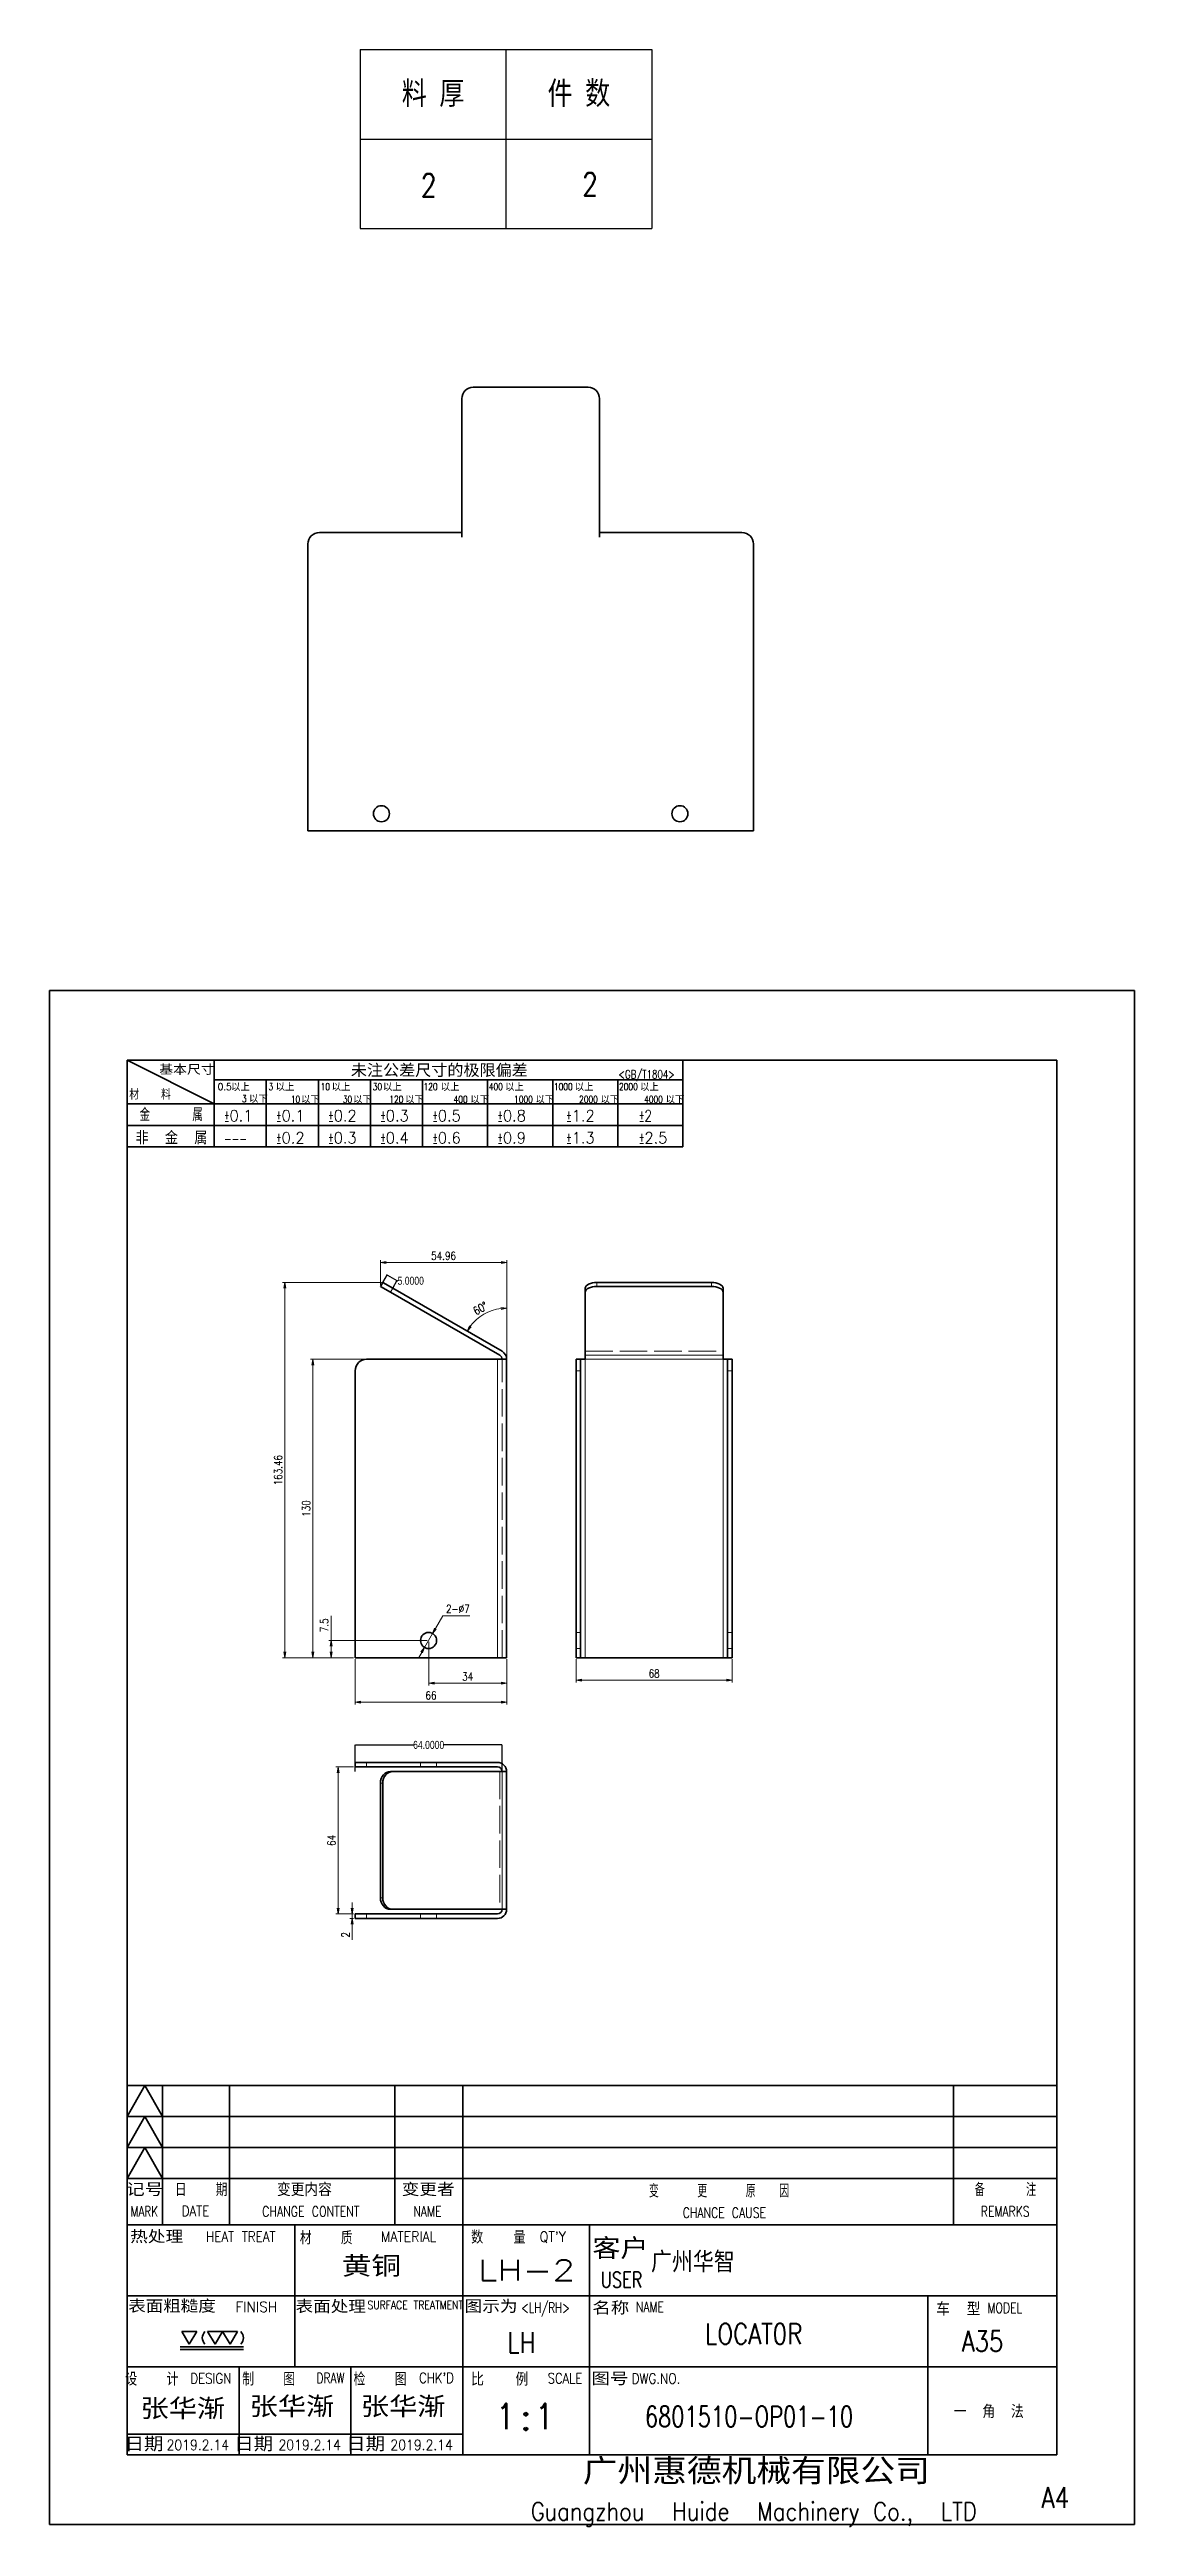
# Model space of a CAD drawing. Extents: x 101112 to 102986, y -48524 to -47445.
# Drawn here: x 101776 to 102249, y -48524 to -47445 of the extents above; entities that cross this region are included whole.
import ezdxf
from ezdxf.enums import TextEntityAlignment as Align

# ---------------------------------------------------------------- set-up
doc = ezdxf.new("R2010")
doc.units = 0
doc.header["$MEASUREMENT"] = 0
doc.linetypes.add('DASHED', pattern=[15, 12, -3])
for name, color, linetype, lineweight in [('12', 7, 'Continuous', 13), ('2', 7, 'Continuous', 13), ('4', 7, 'Continuous', 13)]:
    doc.layers.add(name, color=color, linetype=linetype, lineweight=lineweight)
doc.styles.add('DIM', font='romans.shx', dxfattribs={"width": 0.8, "bigfont": 'bigfont.shx'})
doc.styles.add('HD', font='txt.shx', dxfattribs={"bigfont": 'gbcbig.shx'})
doc.styles.get("Standard").update_dxf_attribs({"font": 'FSGB2312.ttf', "width": 0.8, "height": 3.5})
doc.dimstyles.new('DEH 1-1', dxfattribs={"dimtxt": 3.5, "dimasz": 2.5, "dimexe": 1, "dimexo": 0.625, "dimgap": 1.2, "dimtad": 3, "dimdsep": 46, "dimtxsty": 'DIM', "dimblk": 'OPEN', "dimcen": 0, "dimclrd": 8, "dimclre": 8, "dimclrt": 2, "dimazin": 2, "dimtfac": 0.5, "dimtmove": 0, "dimatfit": 3, "dimldrblk": 'OPEN', "dimfxl": 0, "dimtolj": 2, "dimlwd": 13, "dimlwe": 13, "dimarcsym": 0})
doc.dimstyles.new('DEH 1-1$3', dxfattribs={"dimtxt": 3.5, "dimasz": 2.5, "dimexe": 1, "dimexo": 0.625, "dimgap": 1.2, "dimtad": 3, "dimtih": 1, "dimtoh": 1, "dimdsep": 46, "dimtxsty": 'DIM', "dimblk": 'OPEN', "dimcen": 0, "dimclrd": 8, "dimclre": 8, "dimclrt": 2, "dimazin": 2, "dimtfac": 0.5, "dimtmove": 0, "dimatfit": 3, "dimldrblk": 'OPEN', "dimfxl": 0, "dimtolj": 2, "dimlwd": 13, "dimlwe": 13, "dimarcsym": 0})
doc.dimstyles.get("Standard").update_dxf_attribs({"dimtxt": 0.18, "dimasz": 0.18, "dimexe": 0.18, "dimexo": 0.0625, "dimgap": 0.09, "dimtad": 0, "dimtih": 1, "dimtoh": 1, "dimdec": 4, "dimzin": 0, "dimdsep": 46, "dimtxsty": 'Standard', "dimcen": 0.09, "dimadec": 0, "dimazin": 0, "dimtfac": 1, "dimtdec": 4, "dimtofl": 0, "dimtmove": 0, "dimatfit": 3, "dimfxl": 0, "dimtolj": 1, "dimtzin": 0, "dimarcsym": 0})

msp = doc.modelspace()

# ---------------------------------------------------------------- texts
at = {"layer": '12', "color": 7, "lineweight": 13, "style": 'HD'}
for s, height, width, p, p2 in [('基本尺寸', 4.5, 1.881711, (101824.23607, -47891.77753), (101848.42505, -47891.77753)), ('未注公差尺寸的极限偏差', 5.67, 1.71153, (101907.7007, -47892.73698), (101984.76486, -47892.73698)), ('材  料', 4.5, 1.185478, (101811.18505, -47902.53678), (101829.32678, -47902.53678)), ('0.5', 3.0375, 1.099499, (101849.69919, -47898.46429), (101855.82203, -47898.46429)), ('以上', 3.0375, 1.918752, (101855.55591, -47898.75955), (101863.71969, -47898.75955)), ('3', 3.0375, 1.007873, (101871.8662, -47898.46429), (101873.90715, -47898.46429)), ('以上', 3.0375, 1.918752, (101874.94366, -47898.75955), (101883.10744, -47898.75955)), ('10', 3.0375, 1.151857, (101894.5462, -47898.46429), (101898.62809, -47898.46429)), ('以上', 3.0375, 1.918752, (101899.32003, -47898.75955), (101907.48381, -47898.75955)), ('30', 3.0375, 0.895887, (101917.2262, -47898.46429), (101921.30809, -47898.46429)), ('以上', 3.0375, 1.918754, (101921.67388, -47898.75955), (101929.83767, -47898.75955)), ('120', 3.0375, 0.930345, (101939.36563, -47898.46429), (101945.48846, -47898.46429)), ('以上', 3.0375, 1.918754, (101946.8506, -47898.75955), (101955.01438, -47898.75955)), ('400', 3.0375, 0.863892, (101967.79183, -47898.46429), (101973.91466, -47898.46429)), ('以上', 3.0375, 1.918754, (101974.90585, -47898.75955), (101983.06964, -47898.75955)), ('1000', 3.0375, 0.948588, (101996.14241, -47898.46429), (102004.30619, -47898.46429)), ('以上', 3.0375, 1.918754, (102005.24583, -47898.75955), (102013.40962, -47898.75955)), ('<GB/T1804>', 3.645, 0.76066, (102024.26296, -47893.37783), (102048.7543, -47893.37783)), ('2000', 3.0375, 0.848737, (102024.4924, -47898.46429), (102032.65619, -47898.46429)), ('以上', 3.0375, 1.918754, (102033.67284, -47898.75955), (102041.83662, -47898.75955)), ('金   属', 5.67, 1.111962, (101815.70357, -47911.96202), (101843.24081, -47911.96202)), ('%%p', 4.959, 0.719999, (101852.4876, -47912.05616), (101854.86792, -47912.05616)), ('0.1', 4.959, 1.343833, (101854.86792, -47912.05616), (101864.86402, -47912.05616)), ('3', 3.0375, 1.007873, (101860.26577, -47903.62347), (101862.30671, -47903.62347)), ('以下', 3.0375, 1.98115, (101863.34323, -47903.91873), (101871.507, -47903.91873)), ('%%p', 4.959, 0.719999, (101875.1676, -47912.05616), (101877.54791, -47912.05616)), ('0.1', 4.959, 1.343833, (101877.54791, -47912.05616), (101887.54401, -47912.05616)), ('10', 3.0375, 1.151857, (101881.547, -47903.93514), (101885.6289, -47903.93514)), ('以下', 3.0375, 1.98115, (101886.02322, -47904.23033), (101894.187, -47904.23033)), ('%%p', 4.959, 0.719999, (101897.8476, -47912.05616), (101900.22792, -47912.05616)), ('0.2', 4.959, 1.099499, (101900.22792, -47912.05616), (101910.22402, -47912.05616)), ('30', 3.0375, 0.895889, (101904.22701, -47903.93514), (101908.3089, -47903.93514)), ('以下', 3.0375, 1.98115, (101908.70323, -47904.23033), (101916.867, -47904.23033)), ('%%p', 4.959, 0.720002, (101920.5276, -47912.05616), (101922.90792, -47912.05616)), ('0.3', 4.959, 1.099498, (101922.90792, -47912.05616), (101932.904, -47912.05616)), ('120', 3.0375, 0.930345, (101924.46444, -47903.93514), (101930.58728, -47903.93514)), ('以下', 3.0375, 1.981152, (101931.38322, -47904.23033), (101939.54701, -47904.23033)), ('%%p', 4.959, 0.720002, (101943.2076, -47912.05616), (101945.58793, -47912.05616)), ('0.5', 4.959, 1.099498, (101945.58793, -47912.05616), (101955.58401, -47912.05616)), ('400', 3.0375, 0.863892, (101952.45223, -47903.93514), (101958.57507, -47903.93514)), ('以下', 3.0375, 1.981152, (101959.73322, -47904.23033), (101967.897, -47904.23033)), ('%%p', 4.959, 0.720002, (101971.5576, -47912.05616), (101973.93792, -47912.05616)), ('0.8', 4.959, 1.099498, (101973.93792, -47912.05616), (101983.934, -47912.05616)), ('1000', 3.0375, 0.948588, (101978.79321, -47903.93514), (101986.957, -47903.93514)), ('以下', 3.0375, 1.981152, (101988.08323, -47904.23033), (101996.24702, -47904.23033)), ('%%p', 4.959, 0.720002, (102001.52028, -47912.05616), (102003.90061, -47912.05616)), ('1.2', 4.959, 1.209447, (102003.90061, -47912.05616), (102013.89669, -47912.05616)), ('2000', 3.0375, 0.848737, (102007.10517, -47903.93514), (102015.26895, -47903.93514)), ('以下', 3.0375, 1.981152, (102016.43323, -47904.23033), (102024.59701, -47904.23033)), ('%%p', 4.959, 0.720002, (102033.18901, -47912.05616), (102035.56933, -47912.05616)), ('4000', 3.0375, 0.848737, (102035.45516, -47903.93514), (102043.61895, -47903.93514)), ('2', 4.959, 1.007875, (102035.56933, -47912.05616), (102038.90137, -47912.05616)), ('以下', 3.0375, 1.981152, (102044.78322, -47904.23033), (102052.94701, -47904.23033)), ('非 金 属', 5.67, 1.349885, (101813.90153, -47922.05304), (101845.24854, -47922.05304)), ('%%p', 4.959, 0.719999, (101875.1676, -47921.70587), (101877.54791, -47921.70587)), ('0.2', 4.959, 1.099499, (101877.54791, -47921.70587), (101887.54401, -47921.70587)), ('%%p', 4.959, 0.719999, (101897.8476, -47921.70587), (101900.22792, -47921.70587)), ('0.3', 4.959, 1.099499, (101900.22792, -47921.70587), (101910.22402, -47921.70587)), ('%%p', 4.959, 0.720002, (101920.5276, -47921.70587), (101922.90792, -47921.70587)), ('0.4', 4.959, 1.099498, (101922.90792, -47921.70587), (101932.904, -47921.70587)), ('%%p', 4.959, 0.720002, (101943.2076, -47921.70587), (101945.58793, -47921.70587)), ('0.6', 4.959, 1.099498, (101945.58793, -47921.70587), (101955.58401, -47921.70587)), ('%%p', 4.959, 0.720002, (101971.5576, -47921.70587), (101973.93792, -47921.70587)), ('0.9', 4.959, 1.099498, (101973.93792, -47921.70587), (101983.934, -47921.70587)), ('%%p', 4.959, 0.720002, (102001.52028, -47921.70587), (102003.90061, -47921.70587)), ('1.3', 4.959, 1.209447, (102003.90061, -47921.70587), (102013.89669, -47921.70587)), ('%%p', 4.959, 0.720002, (102033.18901, -47921.70587), (102035.56933, -47921.70587)), ('2.5', 4.959, 1.007873, (102035.56933, -47921.70587), (102045.56542, -47921.70587)), ('---', 4.959, 0.755906, (101852.4876, -47922.08462), (101862.4837, -47922.08462)), ('记号', 5.67, 2.094278, (101809.79523, -48380.25203), (101826.03542, -48380.25203)), ('日  期', 5.67, 1.197126, (101831.11249, -48380.25203), (101853.97107, -48380.25203)), ('变更内容', 5.67, 1.473093, (101875.56082, -48380.25203), (101899.42054, -48380.25203)), ('变更者', 5.67, 1.904855, (101929.87972, -48380.25203), (101952.87056, -48380.25203)), ('变   更   原  因', 5.67, 0.999496, (102037.51316, -48380.82089), (102098.60162, -48380.82089)), ('备   注', 5.67, 1.074079, (102179.38234, -48380.25203), (102206.18294, -48380.25203)), ('MARK', 4.5, 0.732999, (101811.72158, -48389.13678), (101823.81607, -48389.13678)), ('DATE', 4.5, 0.732999, (101834.00972, -48388.97013), (101846.1042, -48388.97013)), ('CHANGE CONTENT', 4.5, 0.688304, (101869.07483, -48389.13678), (101911.40554, -48389.13678)), ('NAME', 4.5, 0.732999, (101935.03343, -48389.13678), (101947.12792, -48389.13678)), ('CHANCE CAUSE', 4.5, 0.691113, (102052.23541, -48389.70564), (102088.51885, -48389.70564)), ('REMARKS', 4.5, 0.705512, (102182.11286, -48389.13678), (102203.27823, -48389.13678)), ('热处理', 5.67, 1.92579, (101811.59034, -48400.77269), (101834.71342, -48400.77269)), ('HEAT TREAT', 4.5, 0.695085, (101844.6197, -48400.11952), (101874.85592, -48400.11952)), ('材  质', 5.67, 1.196216, (101885.47845, -48401.28831), (101908.46929, -48401.28831)), ('MATERIAL', 4.5, 0.732999, (101920.76833, -48400.11952), (101944.95731, -48400.11952)), ('数  量', 5.67, 1.234544, (101960.06356, -48400.97048), (101983.79104, -48400.97048)), ("QT'Y ", 4.5, 0.746574, (101989.88374, -48400.18467), (102005.00185, -48400.18467)), ('客户', 9, 2.031375, (102012.9039, -48407.63065), (102037.30281, -48407.63065)), ('USER', 6.75, 0.732999, (102016.52235, -48420.02114), (102034.66408, -48420.02114)), ('表面粗糙度', 5.67, 1.863009, (101810.76296, -48431.08567), (101848.8606, -48431.08567)), ('FINISH', 4.5, 0.806299, (101857.45141, -48430.76219), (101875.59314, -48430.76219)), ('表面处理', 5.67, 1.897201, (101883.63152, -48431.23671), (101914.24188, -48431.23671)), ('SURFACE TREATMENT', 3.645, 0.685354, (101914.95663, -48429.49944), (101956.59192, -48429.49944)), ('图示为', 5.67, 1.946062, (101957.21615, -48431.18775), (101980.33923, -48431.18775)), ('<LH/RH>', 4.5, 0.742644, (101981.87795, -48431.12217), (102003.0433, -48431.12217)), ('名称', 5.67, 2.044251, (102012.84736, -48431.85648), (102028.95531, -48431.85648)), ('NAME', 4.5, 0.732999, (102031.88831, -48430.76255), (102043.9828, -48430.76255)), ('车 型', 5.67, 1.415615, (102162.68374, -48432.26362), (102181.86481, -48432.26362)), ('MODEL', 4.5, 0.71991, (102184.95626, -48431.195), (102200.07437, -48431.195)), ('设  计', 5.67, 1.207024, (101809.47383, -48462.78033), (101832.59691, -48462.78033)), (' DESIGN', 4.5, 0.742644, (101834.47803, -48461.87862), (101855.64339, -48461.87862)), ('制  图', 5.67, 1.220034, (101860.41436, -48462.78032), (101883.4052, -48462.78032)), (' DRAW', 4.5, 0.671916, (101889.74624, -48461.76508), (101904.86435, -48461.76508)), ('检  图', 5.67, 1.227052, (101908.8411, -48462.78033), (101931.96417, -48462.78033)), ("CHK'D", 4.5, 0.806299, (101937.43911, -48461.70949), (101952.55722, -48461.70949)), ('比  例\u3000', 5.67, 1.590957, (101960.10212, -48462.86741), (101990.58023, -48462.86741)), ('SCALE', 4.5, 0.71991, (101993.40969, -48461.8599), (102008.52781, -48461.8599)), ('图号', 5.67, 2.094277, (102012.43348, -48462.6314), (102028.67368, -48462.6314)), ('DWG.NO.', 4.5, 0.830014, (102030.01219, -48461.9736), (102051.17754, -48461.9736)), ('一 角 法', 5.67, 1.301949, (102170.28333, -48476.93472), (102200.76143, -48476.93472)), ('日期', 6.29775, 1.965174, (101809.16337, -48491.44242), (101826.08961, -48491.44242)), ('日期', 6.29775, 1.965173, (101856.94598, -48491.44242), (101873.87221, -48491.44242)), ('日期', 6.29775, 1.965174, (101905.68098, -48491.44242), (101922.60722, -48491.44242)), ('广州惠德机械有限公司', 11.25, 1.877362, (102008.70697, -48505.82439), (102159.8881, -48505.82439)), ('A4', 9, 0.806298, (102208.45471, -48516.0853), (102220.54918, -48516.0853)), ('Guangzhou  Huide  Machinery Co.,  LTD  ', 7.875, 0.717938, (101986.02788, -48521.52321), (102192.39016, -48521.52321))]:
    msp.add_text(s, height=height, dxfattribs=dict(at, width=width)).set_placement(p, p2, align=Align.FIT)
at = {"layer": '12', "color": 3, "lineweight": 13, "style": 'HD'}
for s, height, width, p, p2 in [('广州华智', 9, 1.441714, (102038.42906, -48413.45692), (102074.92245, -48413.45692)), ('黄铜', 9, 2.111304, (101903.75655, -48415.36524), (101929.53463, -48415.36524)), ('LH-2', 9, 1.282749, (101963.06578, -48416.95683), (102005.3965, -48416.95683)), ('LOCAT0R', 9, 0.723602, (102061.9789, -48444.78698), (102104.3096, -48444.78698)), ('LH', 9, 0.806299, (101975.91961, -48448.50834), (101988.0141, -48448.50834)), ('A35', 9, 0.755905, (102173.7661, -48447.93416), (102191.90782, -48447.93416)), ('张华渐', 9, 1.926769, (101816.06633, -48477.41862), (101852.97955, -48477.41862)), ('张华渐', 9, 1.92677, (101863.59064, -48476.54412), (101900.50386, -48476.54412)), ('张华渐', 9, 1.926769, (101912.03066, -48476.54413), (101948.94387, -48476.54413)), ('1', 11.25, 2.015749, (101971.24529, -48481.78759), (101978.80435, -48481.78759)), ('1', 11.25, 2.015749, (101988.22676, -48481.78759), (101995.78581, -48481.78759)), ('6801510-OP01-10', 9, 0.79569, (102035.74136, -48480.77733), (102126.45001, -48480.77733)), ('2019.2.14', 4.5, 0.930345, (101827.44791, -48490.88108), (101854.66051, -48490.88108)), ('2019.2.14', 4.5, 0.930345, (101876.18291, -48490.88108), (101903.39552, -48490.88108)), ('2019.2.14', 4.5, 0.930345, (101924.9179, -48490.88108), (101952.13051, -48490.88108))]:
    msp.add_text(s, height=height, dxfattribs=dict(at, width=width)).set_placement(p, p2, align=Align.FIT)
at = {"layer": '12', "color": 7, "lineweight": 13, "style": 'HD'}
msp.add_text(':', height=11.25, dxfattribs=at).set_placement((101980.11207, -48482.21742), (101987.67112, -48482.21742), align=Align.FIT)

# ---------------------------------------------------------------- blocks, each defined once
blk = doc.blocks.new('_Open')
at = {"color": 0, "linetype": 'ByBlock', "lineweight": -2}
for p, q in [((-1, 0.17), (0, 0)), ((-1, -0.17), (0, 0)), ((0, 0), (-1, 0))]:
    blk.add_line(p, q, dxfattribs=at)
blk = doc.blocks.new('*D264')
at = {"color": 8, "lineweight": 13, "transparency": 16777216}
for p, q in [((101941.6, -48138.8), (101941.6, -48157.8)), ((101975.6, -48146.3), (101975.6, -48157.8)), ((101973.1, -48156.8), (101944.1, -48156.8))]:
    blk.add_line(p, q, dxfattribs=at)
at = {"layer": 'Defpoints', "color": 0, "transparency": 16777216}
for p in [(101941.6, -48138.2), (101975.6, -48145.7), (101941.6, -48156.8)]:
    blk.add_point(p, dxfattribs=at)
at = {"color": 8, "lineweight": 13, "transparency": 16777216, "xscale": 2.5, "yscale": 2.5, "zscale": 2.5, "rotation": 180}
blk.add_blockref('_Open', (101941.6, -48156.8), dxfattribs=at)
at = {"color": 8, "lineweight": 13, "transparency": 16777216, "xscale": 2.5, "yscale": 2.5, "zscale": 2.5}
blk.add_blockref('_Open', (101975.6, -48156.8), dxfattribs=at)
at = {"color": 2, "transparency": 16777216, "insert": (101958.6, -48153.9), "char_height": 3.5, "attachment_point": 5, "style": 'DIM'}
blk.add_mtext('\\A2;34', dxfattribs=at)
blk = doc.blocks.new('*D265')
at = {"color": 8, "lineweight": 13, "transparency": 16777216}
for p, q in [((101909.6, -48146.3), (101909.6, -48166.1)), ((101975.6, -48146.3), (101975.6, -48166.1)), ((101973.1, -48165.1), (101912.1, -48165.1))]:
    blk.add_line(p, q, dxfattribs=at)
at = {"layer": 'Defpoints', "color": 0, "transparency": 16777216}
for p in [(101909.6, -48145.7), (101975.6, -48145.7), (101909.6, -48165.1)]:
    blk.add_point(p, dxfattribs=at)
at = {"color": 8, "lineweight": 13, "transparency": 16777216, "xscale": 2.5, "yscale": 2.5, "zscale": 2.5, "rotation": 180}
blk.add_blockref('_Open', (101909.6, -48165.1), dxfattribs=at)
at = {"color": 8, "lineweight": 13, "transparency": 16777216, "xscale": 2.5, "yscale": 2.5, "zscale": 2.5}
blk.add_blockref('_Open', (101975.6, -48165.1), dxfattribs=at)
at = {"color": 2, "transparency": 16777216, "insert": (101942.6, -48162.1), "char_height": 3.5, "attachment_point": 5, "style": 'DIM'}
blk.add_mtext('\\A2;66', dxfattribs=at)
blk = doc.blocks.new('*D266')
at = {"color": 8, "lineweight": 13, "transparency": 16777216}
for p, q in [((101899.1, -48138.2), (101899.1, -48127.4)), ((101940.9, -48138.2), (101898.1, -48138.2)), ((101908.9, -48145.7), (101898.1, -48145.7)), ((101899.1, -48143.2), (101899.1, -48140.7))]:
    blk.add_line(p, q, dxfattribs=at)
at = {"layer": 'Defpoints', "color": 0, "transparency": 16777216}
for p in [(101899.1, -48138.2), (101909.6, -48145.7), (101941.6, -48138.2)]:
    blk.add_point(p, dxfattribs=at)
at = {"color": 8, "lineweight": 13, "transparency": 16777216, "xscale": 2.5, "yscale": 2.5, "zscale": 2.5}
for p, rotation in [((101899.1, -48138.2), 90), ((101899.1, -48145.7), 270)]:
    blk.add_blockref('_Open', p, dxfattribs=dict(at, rotation=rotation))
at = {"color": 2, "transparency": 16777216, "insert": (101896.1, -48131.6), "char_height": 3.5, "attachment_point": 5, "rotation": 90, "style": 'DIM'}
blk.add_mtext('\\A2;7.5', dxfattribs=at)
blk = doc.blocks.new('*D267')
at = {"color": 8, "lineweight": 13, "transparency": 16777216}
for p, q in [((101913.9, -48015.7), (101890.2, -48015.7)), ((101891.2, -48143.2), (101891.2, -48018.2)), ((101908.9, -48145.7), (101890.2, -48145.7))]:
    blk.add_line(p, q, dxfattribs=at)
at = {"layer": 'Defpoints', "color": 0, "transparency": 16777216}
for p in [(101891.2, -48015.7), (101914.6, -48015.7), (101909.6, -48145.7)]:
    blk.add_point(p, dxfattribs=at)
at = {"color": 8, "lineweight": 13, "transparency": 16777216, "xscale": 2.5, "yscale": 2.5, "zscale": 2.5}
for p, rotation in [((101891.2, -48015.7), 90), ((101891.2, -48145.7), 270)]:
    blk.add_blockref('_Open', p, dxfattribs=dict(at, rotation=rotation))
at = {"color": 2, "transparency": 16777216, "insert": (101888.3, -48080.7), "char_height": 3.5, "attachment_point": 5, "rotation": 90, "style": 'DIM'}
blk.add_mtext('\\A2;130', dxfattribs=at)
blk = doc.blocks.new('*D268')
at = {"color": 8, "lineweight": 13, "transparency": 16777216}
for p, q in [((101921, -47982.2), (101878, -47982.2)), ((101879, -48143.2), (101879, -47984.7)), ((101908.9, -48145.7), (101878, -48145.7))]:
    blk.add_line(p, q, dxfattribs=at)
at = {"layer": 'Defpoints', "color": 0, "transparency": 16777216}
for p in [(101879, -47982.2), (101921.6, -47982.2), (101909.6, -48145.7)]:
    blk.add_point(p, dxfattribs=at)
at = {"color": 8, "lineweight": 13, "transparency": 16777216, "xscale": 2.5, "yscale": 2.5, "zscale": 2.5}
for p, rotation in [((101879, -47982.2), 90), ((101879, -48145.7), 270)]:
    blk.add_blockref('_Open', p, dxfattribs=dict(at, rotation=rotation))
at = {"color": 2, "transparency": 16777216, "insert": (101876, -48064), "char_height": 3.5, "attachment_point": 5, "rotation": 90, "style": 'DIM'}
blk.add_mtext('\\A2;163.46', dxfattribs=at)
blk = doc.blocks.new('*D269')
at = {"color": 8, "lineweight": 13, "transparency": 16777216}
blk.add_line((101975.6, -48012.8), (101975.6, -47992.4), dxfattribs=at)
blk.add_arc((101975.6, -48013.4), 20, 97.1835, 142.8165, dxfattribs=at)
at = {"layer": 'Defpoints', "color": 0, "transparency": 16777216}
for p in [(101925.9, -47984.7), (101968.7, -47994.6), (101973.6, -48012.2), (101975.6, -48015.7), (101975.6, -48145.7)]:
    blk.add_point(p, dxfattribs=at)
at = {"color": 8, "lineweight": 13, "transparency": 16777216, "xscale": 2.5, "yscale": 2.5, "zscale": 2.5}
for p, rotation in [((101975.6, -47993.4), 3.591745688966661), ((101958.3, -48003.4), 236.4082543107648)]:
    blk.add_blockref('_Open', p, dxfattribs=dict(at, rotation=rotation))
at = {"color": 2, "transparency": 16777216, "insert": (101964.1, -47993.5), "char_height": 3.5, "attachment_point": 5, "rotation": 30, "style": 'DIM'}
blk.add_mtext('\\A2;60\\M+1818B', dxfattribs=at)
blk = doc.blocks.new('*D270')
at = {"color": 8, "lineweight": 13, "transparency": 16777216}
for p, q in [((101947.8, -48127.4), (101944.6, -48133)), ((101959.5, -48127.4), (101947.8, -48127.4)), ((101938.6, -48143.4), (101937.3, -48145.6)), ((101939.8, -48141.2), (101943.3, -48135.2))]:
    blk.add_line(p, q, dxfattribs=at)
at = {"layer": 'Defpoints', "color": 0, "transparency": 16777216}
for p in [(101939.8, -48141.2), (101943.3, -48135.2)]:
    blk.add_point(p, dxfattribs=at)
at = {"color": 8, "lineweight": 13, "transparency": 16777216, "xscale": 2.5, "yscale": 2.5, "zscale": 2.5}
for p, rotation in [((101943.3, -48135.2), 240.1004870389482), ((101939.8, -48141.2), 60.10048703894825)]:
    blk.add_blockref('_Open', p, dxfattribs=dict(at, rotation=rotation))
at = {"color": 2, "transparency": 16777216, "insert": (101954.3, -48124.4), "char_height": 3.5, "attachment_point": 5, "style": 'DIM'}
blk.add_mtext('\\A2;2-%%c7', dxfattribs=at)
blk = doc.blocks.new('*D271')
at = {"color": 8, "lineweight": 13, "transparency": 16777216}
for p, q in [((102005.8, -48146.3), (102005.8, -48156.5)), ((102008.3, -48155.5), (102071.3, -48155.5)), ((102073.8, -48146.3), (102073.8, -48156.5))]:
    blk.add_line(p, q, dxfattribs=at)
at = {"layer": 'Defpoints', "color": 0, "transparency": 16777216}
for p in [(102005.8, -48145.7), (102073.8, -48145.7), (102073.8, -48155.5)]:
    blk.add_point(p, dxfattribs=at)
at = {"color": 8, "lineweight": 13, "transparency": 16777216, "xscale": 2.5, "yscale": 2.5, "zscale": 2.5, "rotation": 180}
blk.add_blockref('_Open', (102005.8, -48155.5), dxfattribs=at)
at = {"color": 8, "lineweight": 13, "transparency": 16777216, "xscale": 2.5, "yscale": 2.5, "zscale": 2.5}
blk.add_blockref('_Open', (102073.8, -48155.5), dxfattribs=at)
at = {"color": 2, "transparency": 16777216, "insert": (102039.8, -48152.6), "char_height": 3.5, "attachment_point": 5, "style": 'DIM'}
blk.add_mtext('\\A2;68', dxfattribs=at)
blk = doc.blocks.new('*D272')
at = {"color": 8, "lineweight": 13, "transparency": 16777216}
for p, q in [((101908.3, -48254.8), (101908.3, -48252.3)), ((101908.9, -48257.3), (101907.3, -48257.3)), ((101908.9, -48259.3), (101907.3, -48259.3)), ((101908.3, -48257.3), (101908.3, -48259.3)), ((101908.3, -48261.8), (101908.3, -48268.6))]:
    blk.add_line(p, q, dxfattribs=at)
at = {"layer": 'Defpoints', "color": 0, "transparency": 16777216}
for p in [(101908.3, -48259.3), (101909.6, -48257.3), (101909.6, -48259.3)]:
    blk.add_point(p, dxfattribs=at)
at = {"color": 8, "lineweight": 13, "transparency": 16777216, "xscale": 2.5, "yscale": 2.5, "zscale": 2.5}
for p, rotation in [((101908.3, -48257.3), 270), ((101908.3, -48259.3), 90)]:
    blk.add_blockref('_Open', p, dxfattribs=dict(at, rotation=rotation))
at = {"color": 2, "transparency": 16777216, "insert": (101905.4, -48266.4), "char_height": 3.5, "attachment_point": 5, "rotation": 90, "style": 'DIM'}
blk.add_mtext('\\A2;2', dxfattribs=at)
blk = doc.blocks.new('*D273')
at = {"color": 8, "lineweight": 13, "transparency": 16777216}
for p, q in [((101920.6, -47983.3), (101920.6, -47972.5)), ((101975.6, -48015.1), (101975.6, -47972.5)), ((101973.1, -47973.5), (101923.1, -47973.5))]:
    blk.add_line(p, q, dxfattribs=at)
at = {"layer": 'Defpoints', "color": 0, "transparency": 16777216}
for p in [(101920.6, -47973.5), (101920.6, -47984), (101975.6, -48015.7)]:
    blk.add_point(p, dxfattribs=at)
at = {"color": 8, "lineweight": 13, "transparency": 16777216, "xscale": 2.5, "yscale": 2.5, "zscale": 2.5, "rotation": 180}
blk.add_blockref('_Open', (101920.6, -47973.5), dxfattribs=at)
at = {"color": 8, "lineweight": 13, "transparency": 16777216, "xscale": 2.5, "yscale": 2.5, "zscale": 2.5}
blk.add_blockref('_Open', (101975.6, -47973.5), dxfattribs=at)
at = {"color": 2, "transparency": 16777216, "insert": (101948.1, -47970.6), "char_height": 3.5, "attachment_point": 5, "style": 'DIM'}
blk.add_mtext('\\A2;54.96', dxfattribs=at)
blk = doc.blocks.new('*D274')
at = {"color": 8, "lineweight": 13, "transparency": 16777216}
for p, q in [((101908.9, -48193.3), (101901.2, -48193.3)), ((101902.2, -48254.8), (101902.2, -48195.8)), ((101908.9, -48257.3), (101901.2, -48257.3))]:
    blk.add_line(p, q, dxfattribs=at)
at = {"layer": 'Defpoints', "color": 0, "transparency": 16777216}
for p in [(101902.2, -48193.3), (101909.6, -48193.3), (101909.6, -48257.3)]:
    blk.add_point(p, dxfattribs=at)
at = {"color": 8, "lineweight": 13, "transparency": 16777216, "xscale": 2.5, "yscale": 2.5, "zscale": 2.5}
for p, rotation in [((101902.2, -48193.3), 90), ((101902.2, -48257.3), 270)]:
    blk.add_blockref('_Open', p, dxfattribs=dict(at, rotation=rotation))
at = {"color": 2, "transparency": 16777216, "insert": (101899.3, -48225.3), "char_height": 3.5, "attachment_point": 5, "rotation": 90, "style": 'DIM'}
blk.add_mtext('\\A2;64', dxfattribs=at)
blk = doc.blocks.new('*D338')
at = {"color": 0, "linetype": 'ByBlock', "lineweight": -2, "transparency": 16777216}
for p, q in [((101921.6, -47982.2), (101923.6, -47978.7)), ((101923.7, -47979), (101927.7, -47981.3)), ((101926, -47984.7), (101927.9, -47981.2)), ((101927.9, -47981.4), (101928, -47981.5)), ((101928, -47981.5), (101928.2, -47981.5))]:
    blk.add_line(p, q, dxfattribs=at)
at = {"color": 0, "transparency": 16777216}
for points in [[(101923.7, -47979), (101923.7, -47979), (101923.5, -47978.9)], [(101927.7, -47981.3), (101927.7, -47981.3), (101927.9, -47981.4)]]:
    blk.add_solid(points, dxfattribs=at)
at = {"layer": 'Defpoints', "color": 0, "transparency": 16777216}
for p in [(101921.6, -47982.2), (101927.9, -47981.4), (101925.9, -47984.7)]:
    blk.add_point(p, dxfattribs=at)
at = {"color": 0, "transparency": 16777216, "insert": (101933.8, -47981.5), "char_height": 3.5, "attachment_point": 5}
blk.add_mtext('\\A1;5.0000', dxfattribs=at)
blk = doc.blocks.new('*D339')
at = {"color": 0, "linetype": 'ByBlock', "lineweight": -2, "transparency": 16777216}
for p, q in [((101909.6, -48195.2), (101909.6, -48183.6)), ((101909.7, -48183.7), (101935, -48183.7)), ((101973.4, -48183.7), (101948.2, -48183.7)), ((101973.6, -48195.2), (101973.6, -48183.6))]:
    blk.add_line(p, q, dxfattribs=at)
at = {"color": 0, "transparency": 16777216}
for points in [[(101909.7, -48183.7), (101909.7, -48183.8), (101909.6, -48183.7)], [(101973.4, -48183.7), (101973.4, -48183.8), (101973.6, -48183.7)]]:
    blk.add_solid(points, dxfattribs=at)
at = {"layer": 'Defpoints', "color": 0, "transparency": 16777216}
for p in [(101909.6, -48183.7), (101909.6, -48195.3), (101973.6, -48195.3)]:
    blk.add_point(p, dxfattribs=at)
at = {"color": 0, "transparency": 16777216, "insert": (101941.6, -48183.7), "char_height": 3.5, "attachment_point": 5}
blk.add_mtext('\\A1;64.0000', dxfattribs=at)
blk = doc.blocks.new('*T315')
at = {"color": 0, "linetype": 'ByBlock', "lineweight": -2, "transparency": 16777216}
for p, q in [((0, 0), (127, 0)), ((0, 0), (0, -78)), ((63.5, 0), (63.5, -78)), ((127, 0), (127, -78)), ((0, -39), (127, -39)), ((0, -78), (127, -78))]:
    blk.add_line(p, q, dxfattribs=at)
at = {"color": 0, "transparency": 16777216, "char_height": 10, "width": 60.5, "attachment_point": 5}
for s, insert in [('{\\fSimSun|b0|i0|c134|p2;料 厚}', (31.75, -19.5)), ('{\\fSimSun|b0|i0|c134|p2;件 数}', (95.25, -19.5))]:
    blk.add_mtext(s, dxfattribs=dict(at, insert=insert))
blk = doc.blocks.new('拆图参数')
blk.add_blockref('*T315', (-63.5, 78))
at = {"style": 'DIM', "width": 0.8}
blk.add_attdef('6', text='', height=10, dxfattribs=at).set_placement((-37.1, 18.9), align=Align.MIDDLE_LEFT)
blk.add_attdef('1', text='', height=10, dxfattribs=at).set_placement((36.6, 19.3), align=Align.MIDDLE_CENTER)

# ---------------------------------------------------------------- dimensions: what is measured, and where the dimension line sits
for base, p1, p2, picture, middle in [((101920.60167, -47973.53817), (101975.56319, -48015.68769), (101920.60167, -47983.95564), '*D273', (101948.08243, -47970.58817)), ((101909.56319, -48165.09418), (101975.56319, -48145.68769), (101909.56319, -48145.68769), '*D265', (101942.56319, -48162.14418)), ((101941.56324, -48156.83571), (101975.56319, -48145.68769), (101941.56324, -48138.18769), '*D264', (101958.56322, -48153.88571)), ((102073.78889, -48155.51291), (102005.78889, -48145.68769), (102073.78889, -48145.68769), '*D271', (102039.78889, -48152.56291))]:
    dim = msp.add_linear_dim(base=base, p1=p1, p2=p2, dimstyle='DEH 1-1')
    dim.commit()
    dim.dimension.update_dxf_attribs({"geometry": picture, "text_midpoint": middle})
for base, p1, p2, picture, middle in [((101878.96858, -47982.22359), (101909.56319, -48145.68769), (101921.60167, -47982.22359), '*D268', (101876.01858, -48063.95564)), ((101891.21307, -48015.68769), (101909.56319, -48145.68769), (101914.56319, -48015.68769), '*D267', (101888.26307, -48080.68769)), ((101899.0961, -48138.18769), (101909.56319, -48145.68769), (101941.56324, -48138.18769), '*D266', (101896.1461, -48131.55436)), ((101902.24251, -48193.28596), (101909.56319, -48257.28596), (101909.56319, -48193.28596), '*D274', (101899.29251, -48225.28596)), ((101908.34953, -48259.28596), (101909.56319, -48257.28596), (101909.56319, -48259.28596), '*D272', (101905.39953, -48266.41929))]:
    dim = msp.add_linear_dim(base=base, p1=p1, p2=p2, angle=90, dimstyle='DEH 1-1')
    dim.commit()
    dim.dimension.update_dxf_attribs({"geometry": picture, "text_midpoint": middle})
dim = msp.add_aligned_dim(p1=(101921.60167, -47982.22359), p2=(101925.9318, -47984.72359), distance=3.83698, dimstyle='Standard', override={"dimarcsym": 1})
dim.commit()
dim.dimension.update_dxf_attribs({"geometry": '*D338', "text_midpoint": (101933.80049, -47981.49067)})
dim = msp.add_angular_dim_2l(base=(101968.73881, -47994.62846), line1=((101975.56319, -48145.68769), (101975.56319, -48015.68769)), line2=((101973.56319, -48012.22359), (101925.9318, -47984.72359)), dimstyle='DEH 1-1')
dim.commit()
dim.dimension.update_dxf_attribs({"geometry": '*D269', "text_midpoint": (101964.11162, -47993.54358)})
dim = msp.add_diameter_dim_2p(p1=(101939.81856, -48141.22185), p2=(101943.30792, -48135.15354), dimstyle='DEH 1-1$3', override={"dimpost": '2-%%c<>'})
dim.commit()
dim.dimension.update_dxf_attribs({"geometry": '*D270', "text_midpoint": (101954.25769, -48127.35703), "dimtype": 163})
dim = msp.add_linear_dim(base=(101909.56319, -48183.73571), p1=(101973.56319, -48195.28596), p2=(101909.56319, -48195.28596), dimstyle='Standard', override={"dimarcsym": 1})
dim.commit()
dim.dimension.update_dxf_attribs({"geometry": '*D339', "text_midpoint": (101941.56319, -48183.73571)})

# ---------------------------------------------------------------- linework, layer by layer
at = {"color": 171, "lineweight": 35}
for p, q in [((101961.01632, -47592.21428), (102011.01632, -47592.21428)), ((101956.01632, -47653.79163), (101956.01632, -47597.21428)), ((102016.01632, -47653.79163), (102016.01632, -47597.21428)), ((101951.01632, -47655.52368), (101894.01632, -47655.52368)), ((101951.01632, -47655.52368), (101955.01632, -47655.52368)), ((101954.01632, -47655.52368), (101952.01632, -47655.52368)), ((101956.01632, -47655.52368), (101954.01632, -47655.52368)), ((101956.01632, -47655.52368), (101956.01632, -47653.79163)), ((101956.01632, -47655.52368), (101956.01632, -47657.52368)), ((102016.01632, -47655.52368), (102016.01632, -47653.79163)), ((102018.01632, -47655.52368), (102016.01632, -47655.52368)), ((102016.01632, -47655.52368), (102016.01632, -47657.52368)), ((102021.01632, -47655.52368), (102017.01632, -47655.52368)), ((102018.01632, -47655.52368), (102020.01632, -47655.52368)), ((102021.01632, -47655.52368), (102078.01632, -47655.52368)), ((101889.01632, -47660.52368), (101889.01632, -47785.52368)), ((102083.01632, -47785.52368), (102083.01632, -47660.52368)), ((101951.01632, -47785.52368), (101889.01632, -47785.52368)), ((101956.01632, -47785.52368), (102016.01632, -47785.52368)), ((102021.01632, -47785.52368), (102083.01632, -47785.52368)), ((102014.78889, -47982.22359), (102064.78889, -47982.22359)), ((102014.78889, -47983.95564), (102064.78889, -47983.95564)), ((101972.56319, -48013.95564), (101924.9318, -47986.45564)), ((101973.56319, -48012.22359), (101925.9318, -47984.72359)), ((102009.78889, -48013.95564), (102009.78889, -47986.45564)), ((102069.78889, -48013.95564), (102069.78889, -47986.45564)), ((101971.56319, -48015.68769), (101914.56319, -48015.68769)), ((101975.56319, -48145.68769), (101975.56319, -48015.68769)), ((101909.56319, -48020.68769), (101909.56319, -48145.68769)), ((102005.78889, -48145.68769), (102005.78889, -48020.68769)), ((102007.78889, -48145.68769), (102007.78889, -48020.68769)), ((102071.78889, -48020.68769), (102071.78889, -48145.68769)), ((102073.78889, -48020.68769), (102073.78889, -48145.68769)), ((101971.56319, -48145.68769), (101909.56319, -48145.68769)), ((102009.78889, -48145.68769), (102069.78889, -48145.68769)), ((101971.56319, -48191.28596), (101914.56319, -48191.28596)), ((101971.56319, -48193.28596), (101914.56319, -48193.28596)), ((101973.56319, -48195.28596), (101925.9318, -48195.28596)), ((101975.56319, -48195.28596), (101975.56319, -48255.28596)), ((101920.60167, -48200.28596), (101920.60167, -48250.28596)), ((101921.60167, -48200.28596), (101921.60167, -48250.28596)), ((101971.56319, -48257.28596), (101914.56319, -48257.28596)), ((101971.56319, -48259.28596), (101914.56319, -48259.28596)), ((101973.56319, -48255.28596), (101925.9318, -48255.28596))]:
    msp.add_line(p, q, dxfattribs=at)
at = {"color": 171, "lineweight": 35, "ltscale": 0.043301}
for p, q in [((101956.01632, -47626.29163), (101956.01632, -47624.55958)), ((102016.01632, -47626.29163), (102016.01632, -47624.55958)), ((102009.78889, -47986.45564), (102009.78889, -47984.72359)), ((102069.78889, -47986.45564), (102069.78889, -47984.72359)), ((102009.78889, -48015.68769), (102009.78889, -48013.95564)), ((102069.78889, -48015.68769), (102069.78889, -48013.95564))]:
    msp.add_line(p, q, dxfattribs=at)
at = {"color": 171, "lineweight": 35, "ltscale": 0.1}
for p, q in [((101955.01632, -47785.52368), (101951.01632, -47785.52368)), ((102017.01632, -47785.52368), (102021.01632, -47785.52368)), ((101971.56319, -48015.68769), (101975.56319, -48015.68769)), ((101975.56319, -48145.68769), (101971.56319, -48145.68769))]:
    msp.add_line(p, q, dxfattribs=at)
at = {"color": 171, "lineweight": 35, "ltscale": 0.05}
for p, q in [((101954.01632, -47785.52368), (101952.01632, -47785.52368)), ((101956.01632, -47785.52368), (101954.01632, -47785.52368)), ((102018.01632, -47785.52368), (102016.01632, -47785.52368)), ((102020.01632, -47785.52368), (102018.01632, -47785.52368)), ((101920.60167, -47983.95564), (101921.60167, -47982.22359)), ((102007.78889, -48015.68769), (102005.78889, -48015.68769)), ((102009.78889, -48015.68769), (102007.78889, -48015.68769)), ((102071.78889, -48015.68769), (102069.78889, -48015.68769)), ((102071.78889, -48015.68769), (102073.78889, -48015.68769)), ((102007.78889, -48145.68769), (102005.78889, -48145.68769)), ((102009.78889, -48145.68769), (102007.78889, -48145.68769)), ((102071.78889, -48145.68769), (102069.78889, -48145.68769)), ((102073.78889, -48145.68769), (102071.78889, -48145.68769)), ((101909.56319, -48193.28596), (101909.56319, -48191.28596)), ((101973.56319, -48195.28596), (101975.56319, -48195.28596)), ((101909.56319, -48257.28596), (101909.56319, -48259.28596)), ((101973.56319, -48255.28596), (101975.56319, -48255.28596))]:
    msp.add_line(p, q, dxfattribs=at)
at = {"color": 171, "lineweight": 35, "ltscale": 0.125}
for p, q in [((101924.9318, -47986.45564), (101920.60167, -47983.95564)), ((101925.9318, -47984.72359), (101921.60167, -47982.22359)), ((102005.78889, -48015.68769), (102005.78889, -48020.68769)), ((102007.78889, -48015.68769), (102007.78889, -48020.68769)), ((102071.78889, -48015.68769), (102071.78889, -48020.68769)), ((102073.78889, -48015.68769), (102073.78889, -48020.68769)), ((101914.56319, -48191.28596), (101909.56319, -48191.28596)), ((101914.56319, -48193.28596), (101909.56319, -48193.28596)), ((101914.56319, -48257.28596), (101909.56319, -48257.28596)), ((101914.56319, -48259.28596), (101909.56319, -48259.28596))]:
    msp.add_line(p, q, dxfattribs=at)
at = {"color": 171, "lineweight": 13, "ltscale": 0.043301}
for p, q in [((102014.78889, -47983.95564), (102014.78889, -47982.22359)), ((102064.78889, -47983.95564), (102064.78889, -47982.22359))]:
    msp.add_line(p, q, dxfattribs=at)
at = {"color": 171, "lineweight": 13, "ltscale": 0.05}
for p, q in [((101924.9318, -47986.45564), (101925.9318, -47984.72359)), ((102007.78889, -48020.68769), (102005.78889, -48020.68769)), ((102071.78889, -48020.68769), (102073.78889, -48020.68769)), ((101914.56319, -48193.28596), (101914.56319, -48191.28596)), ((101914.56319, -48257.28596), (101914.56319, -48259.28596))]:
    msp.add_line(p, q, dxfattribs=at)
at = {"color": 171, "linetype": 'DASHED', "lineweight": 13, "ltscale": 0.05}
for p, q in [((101924.9318, -47986.45564), (101925.9318, -47984.72359)), ((102007.78889, -48134.68769), (102005.78889, -48134.68769)), ((102073.78889, -48134.68769), (102071.78889, -48134.68769)), ((102007.78889, -48141.68769), (102005.78889, -48141.68769)), ((102073.78889, -48141.68769), (102071.78889, -48141.68769)), ((101938.06324, -48193.28596), (101938.06324, -48191.28596)), ((101945.06324, -48193.28596), (101945.06324, -48191.28596)), ((101938.06324, -48259.28596), (101938.06324, -48257.28596)), ((101945.06324, -48259.28596), (101945.06324, -48257.28596))]:
    msp.add_line(p, q, dxfattribs=at)
at = {"color": 171, "lineweight": 13}
for p, q in [((101971.56319, -48145.68769), (101971.56319, -48015.68769)), ((102009.78889, -48013.95564), (102069.78889, -48013.95564)), ((102009.78889, -48145.68769), (102009.78889, -48015.68769)), ((102009.78889, -48015.68769), (102069.78889, -48015.68769)), ((102069.78889, -48145.68769), (102069.78889, -48015.68769)), ((101973.56319, -48195.28596), (101973.56319, -48255.28596))]:
    msp.add_line(p, q, dxfattribs=at)
at = {"color": 171, "linetype": 'DASHED', "lineweight": 13}
for p, q in [((101971.56319, -48145.68769), (101971.56319, -48015.68769)), ((101971.56319, -48145.68769), (101971.56319, -48015.68769)), ((101971.56319, -48145.68769), (101971.56319, -48015.68769)), ((101973.56319, -48145.68769), (101973.56319, -48015.68769)), ((102009.78889, -48012.22359), (102069.78889, -48012.22359)), ((102009.78889, -48015.68769), (102069.78889, -48015.68769)), ((102009.78889, -48145.68769), (102009.78889, -48015.68769)), ((102069.78889, -48145.68769), (102069.78889, -48015.68769)), ((101972.56319, -48195.28596), (101972.56319, -48255.28596)), ((101973.56319, -48195.28596), (101973.56319, -48255.28596))]:
    msp.add_line(p, q, dxfattribs=at)
at = {"color": 171, "lineweight": 35, "ltscale": 0.025}
for p, q in [((101924.9318, -48195.28596), (101925.9318, -48195.28596)), ((101924.9318, -48255.28596), (101925.9318, -48255.28596))]:
    msp.add_line(p, q, dxfattribs=at)
at = {"color": 171, "lineweight": 13, "ltscale": 0.025}
for p, q in [((101920.60167, -48200.28596), (101921.60167, -48200.28596)), ((101920.60167, -48250.28596), (101921.60167, -48250.28596))]:
    msp.add_line(p, q, dxfattribs=at)
at = {"color": 171, "lineweight": 35}
for centre in [(101921.01636, -47778.02368), (102051.01627, -47778.02368), (101941.56324, -48138.18769)]:
    msp.add_circle(centre, 3.5, dxfattribs=at)
for centre, radius, start, end in [((101961.01632, -47597.21428), 5, 90, 180), ((102011.01632, -47597.21428), 5, 0, 90), ((101894.01632, -47660.52368), 5, 90, 180), ((102078.01632, -47660.52368), 5, 0, 90), ((101914.56319, -48020.68769), 5, 90, 180), ((101971.56319, -48015.68769), 2, 0, 60), ((101971.56319, -48015.68769), 4, 0, 60), ((101971.56319, -48195.28596), 4, 0, 90), ((101971.56319, -48195.28596), 2, 0, 90), ((101971.56319, -48255.28596), 4, 270, 0), ((101971.56319, -48255.28596), 2, 270, 0)]:
    msp.add_arc(centre, radius, start, end, dxfattribs=at)
for centre, major_axis, ratio, start_param, end_param in [((102014.78884, -47984.72359), (5, 0), 0.5, 1.5707963268, 3.1415926536), ((102014.78884, -47986.45565), (5, 0), 0.5, 1.5707963268, 3.1415926536), ((102064.78884, -47984.72359), (5, 0), 0.5, 6.2831853072, 7.853981634), ((102064.78884, -47986.45565), (5, 0), 0.5, 6.2831853072, 7.853981634), ((101924.9318, -48200.2859), (0, -5), 0.8660254038, 3.1415926536, 4.7123889804), ((101925.9318, -48200.2859), (0, -5), 0.8660254038, 3.1415926536, 4.7123889804), ((101924.9318, -48250.2859), (0, -5), 0.8660254038, 4.7123889804, 6.2831853072), ((101925.9318, -48250.2859), (0, -5), 0.8660254038, 4.7123889804, 6.2831853072)]:
    msp.add_ellipse(centre, major_axis=major_axis, ratio=ratio, start_param=start_param, end_param=end_param, dxfattribs=at)
at = {"layer": '12', "color": 7, "lineweight": 35}
for p, q in [((101810.22905, -47885.4148), (101810.22905, -48492.9148)), ((102215.22905, -47885.4148), (101810.22905, -47885.4148)), ((102215.22905, -48492.9148), (102215.22905, -47885.4148)), ((101848.20905, -47893.9198), (102052.32905, -47893.9198)), ((101810.22905, -47904.4498), (102052.32905, -47904.4498)), ((101810.22905, -47913.8323), (102052.32905, -47913.8323)), ((101810.22905, -47923.2148), (102052.32905, -47923.2148)), ((101810.22905, -48305.0398), (101810.22905, -48492.9148)), ((102215.22905, -48492.9148), (102215.22905, -48305.0398)), ((101810.22905, -48332.0398), (102215.22905, -48332.0398)), ((101825.65949, -48392.7898), (101825.65949, -48332.0398)), ((101854.90949, -48392.7898), (101854.90949, -48332.0398)), ((101926.90949, -48392.7898), (101926.90949, -48332.0398)), ((101956.47905, -48492.9148), (101956.47905, -48332.0398)), ((102170.22905, -48332.0398), (102170.22905, -48392.7898)), ((101810.22905, -48345.5398), (102215.22905, -48345.5398)), ((101810.22905, -48359.0398), (102215.22905, -48359.0398)), ((101810.22905, -48372.5398), (102215.22905, -48372.5398)), ((101810.22905, -48372.5398), (102215.22905, -48372.5398)), ((102215.22905, -48392.7898), (101810.22905, -48392.7898)), ((102215.22905, -48392.7898), (101810.22905, -48392.7898)), ((102011.60405, -48392.7898), (102011.60405, -48492.9148)), ((102011.60405, -48423.7273), (101810.22905, -48423.7273)), ((102011.60405, -48423.7273), (102215.22905, -48423.7273)), ((102158.97905, -48423.7273), (102158.97905, -48492.9148)), ((102011.60405, -48454.6648), (101810.22905, -48454.6648)), ((102011.60405, -48454.6648), (102215.22905, -48454.6648)), ((101810.22905, -48483.9148), (101956.47905, -48483.9148)), ((101810.22905, -48492.9148), (102215.22905, -48492.9148))]:
    msp.add_line(p, q, dxfattribs=at)
at = {"layer": '12', "color": 7, "lineweight": 35, "ltscale": 0.472034}
msp.add_line((101810.22905, -47885.4148), (101848.20905, -47904.4498), dxfattribs=at)
at = {"layer": '12', "color": 7, "lineweight": 35, "ltscale": 0.42}
for p, q in [((101848.20905, -47923.2148), (101848.20905, -47885.4148)), ((102052.32905, -47923.2148), (102052.32905, -47885.4148))]:
    msp.add_line(p, q, dxfattribs=at)
at = {"layer": '12', "color": 7, "lineweight": 35, "ltscale": 0.3255}
for p, q in [((101870.88905, -47923.2148), (101870.88905, -47893.9198)), ((101893.56905, -47923.2148), (101893.56905, -47893.9198)), ((101916.24905, -47923.2148), (101916.24905, -47893.9198)), ((101938.92905, -47923.2148), (101938.92905, -47893.9198)), ((101967.27905, -47923.2148), (101967.27905, -47893.9198)), ((101995.62905, -47923.2148), (101995.62905, -47893.9198)), ((102023.97905, -47923.2148), (102023.97905, -47893.9198))]:
    msp.add_line(p, q, dxfattribs=at)
at = {"layer": '12', "color": 7, "lineweight": 35, "ltscale": 0.172768}
for p, q in [((101810.22905, -48345.5398), (101817.94427, -48332.0398)), ((101817.94427, -48332.0398), (101825.65949, -48345.5398)), ((101810.22905, -48359.0398), (101817.94427, -48345.5398)), ((101817.94427, -48345.5398), (101825.65949, -48359.0398)), ((101810.22905, -48372.5398), (101817.94427, -48359.0398)), ((101817.94427, -48359.0398), (101825.65949, -48372.5398))]:
    msp.add_line(p, q, dxfattribs=at)
at = {"layer": '12', "color": 7, "lineweight": 35, "ltscale": 0.34375}
for p, q in [((101883.35405, -48392.7898), (101883.35405, -48423.7273)), ((101883.35405, -48423.7273), (101883.35405, -48454.6648))]:
    msp.add_line(p, q, dxfattribs=at)
at = {"layer": '12', "color": 7, "lineweight": 35, "ltscale": 0.425}
for p, q in [((101859.00905, -48454.6648), (101859.00905, -48492.9148)), ((101907.74405, -48454.6648), (101907.74405, -48492.9148))]:
    msp.add_line(p, q, dxfattribs=at)
at = {"layer": '2', "color": 7, "lineweight": 35, "ltscale": 0.306106}
for p, q in [((101833.41341, -48445.87901), (101860.96292, -48445.87901)), ((101833.41341, -48447.00401), (101860.96292, -48447.00401))]:
    msp.add_line(p, q, dxfattribs=at)
at = {"layer": '2', "color": 7, "lineweight": 35, "ltscale": 0.072169}
for p, q in [((101834.09033, -48439.16878), (101840.58552, -48439.16878)), ((101837.33792, -48444.79378), (101834.09033, -48439.16878)), ((101840.58552, -48439.16878), (101837.33792, -48444.79378)), ((101845.34033, -48439.16878), (101851.83552, -48439.16878)), ((101848.58792, -48444.79378), (101845.34033, -48439.16878)), ((101851.83552, -48439.16878), (101848.58792, -48444.79378)), ((101855.08311, -48444.79378), (101851.83552, -48439.16878)), ((101851.83552, -48439.16878), (101858.33071, -48439.16878)), ((101858.33071, -48439.16878), (101855.08311, -48444.79378))]:
    msp.add_line(p, q, dxfattribs=at)
at = {"layer": '2', "color": 7, "lineweight": 35}
for points in [[(101844.08792, -48439.16878), (101843.52542, -48440.10628), (101842.40042, -48441.98128), (101843.52542, -48443.85628), (101844.08792, -48444.79378)], [(101859.83792, -48439.16878), (101860.40042, -48440.10628), (101861.52542, -48441.98128), (101860.40042, -48443.85628), (101859.83792, -48444.79378)]]:
    msp.add_open_spline(points, degree=3, dxfattribs=at)
at = {"layer": '4', "color": 7, "lineweight": 35}
for p, q in [((101776.47905, -47855.0398), (101776.47905, -48523.2898)), ((102248.97905, -47855.0398), (101776.47905, -47855.0398)), ((102248.97905, -48523.2898), (102248.97905, -47855.0398)), ((102248.97905, -47855.0398), (102248.97905, -48523.2898)), ((101776.47905, -48523.2898), (102248.97905, -48523.2898))]:
    msp.add_line(p, q, dxfattribs=at)

# ---------------------------------------------------------------- block references
msp.add_blockref('拆图参数', (101975.26756, -47523.12946)).add_auto_attribs({'1': '2', '6': '2'})

msp.set_redraw_order([(e.dxf.handle, doc.entitydb.next_handle()) for e in msp.query("TEXT MTEXT ATTDEF DIMENSION ARC_DIMENSION")])  # texts and dimensions are drawn at this point

doc.saveas('drawing.dxf')
